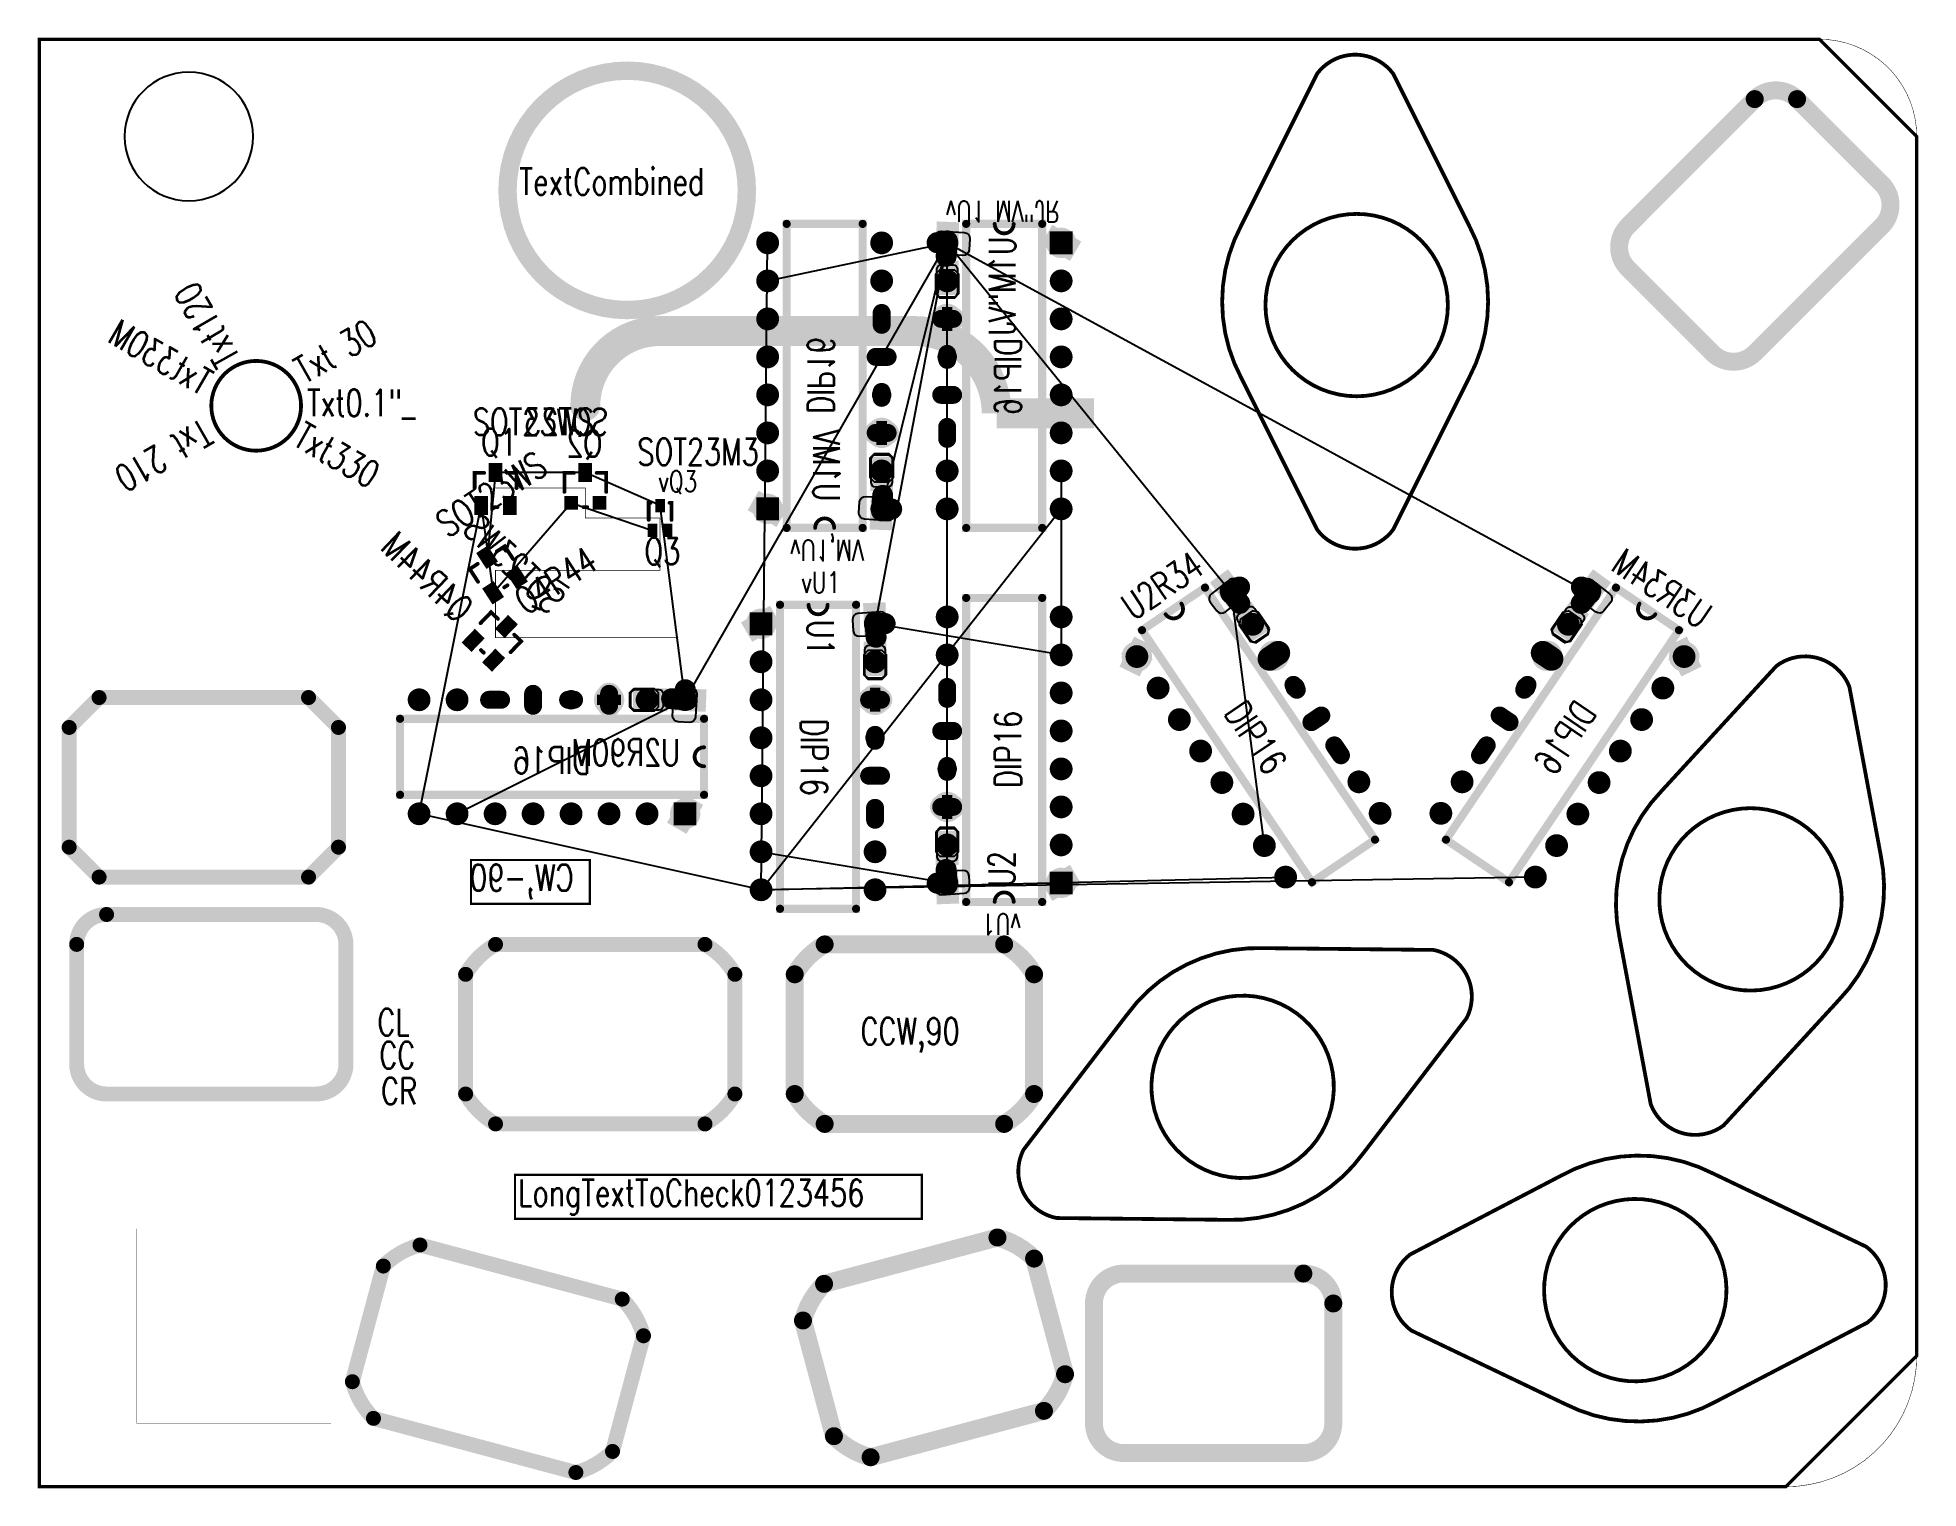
# Model space of a CAD drawing. Extents: x -17 to 109, y -46 to 51.
import ezdxf
from ezdxf.enums import TextEntityAlignment as Align

# ---------------------------------------------------------------- set-up
doc = ezdxf.new("R2010")
doc.units = 0
for name, pattern in [('KEEPOUT_10011000$0', [2, 1, 1]), ('POUR_00_-1_0_000000', [2, 1, 1]), ('POUR_00_-1_0_500000', [2, 1, 1]), ('SIG_0', [2, 1, 1]), ('SIG_1', [2, 1, 1])]:
    doc.linetypes.add(name, pattern=pattern)
for name, color, linetype in [('2D_LINE_01', 210, 'CONTINUOUS'), ('2D_LINE_06', 43, 'CONTINUOUS'), ('2D_LINE_21', 176, 'CONTINUOUS'), ('2D_LINE_23', 183, 'CONTINUOUS'), ('2D_LINE_25', 253, 'CONTINUOUS'), ('ATTRIBUTE_01', 5, 'CONTINUOUS'), ('ATTRIBUTE_02', 1, 'CONTINUOUS'), ('BOARD_OUTLINE_00', 254, 'CONTINUOUS'), ('COPPER_CUTOUT_06', 112, 'CONTINUOUS'), ('DRIL_NPLTE_THRU_01', 3, 'CONTINUOUS'), ('DRIL_NPLTE_THRU_02', 3, 'CONTINUOUS'), ('DRIL_PLTE_THRU_01', 3, 'CONTINUOUS'), ('DRIL_PLTE_THRU_02', 3, 'CONTINUOUS'), ('DRIL_SYMBOL', 254, 'CONTINUOUS'), ('KEEPOUT_01', 130, 'CONTINUOUS'), ('LINK_00', 254, 'CONTINUOUS'), ('PADS_BOT', 96, 'CONTINUOUS'), ('PADS_INNER', 106, 'CONTINUOUS'), ('PADS_TOP', 106, 'CONTINUOUS'), ('PADS_XR_21', 176, 'CONTINUOUS'), ('PADS_XR_22', 57, 'CONTINUOUS'), ('PADS_XR_23', 183, 'CONTINUOUS'), ('PADS_XR_25', 253, 'CONTINUOUS'), ('PADS_XR_28', 130, 'CONTINUOUS'), ('PART_BOT_2DLINE_00', 130, 'CONTINUOUS'), ('PART_BOT_2DLINE_01', 130, 'CONTINUOUS'), ('PART_NAME_01', 254, 'CONTINUOUS'), ('PART_NAME_02', 130, 'CONTINUOUS'), ('PART_TOP_2DLINE_00', 254, 'CONTINUOUS'), ('PART_TOP_2DLINE_01', 254, 'CONTINUOUS'), ('PART_TYPE_01', 96, 'CONTINUOUS'), ('PART_TYPE_02', 96, 'CONTINUOUS'), ('POUR_HEADER_01', 231, 'CONTINUOUS'), ('POUR_HEADER_02', 112, 'CONTINUOUS'), ('TEXT_01', 106, 'CONTINUOUS'), ('TEXT_02', 96, 'CONTINUOUS'), ('TEXT_25', 253, 'CONTINUOUS')]:
    doc.layers.add(name, color=color, linetype=linetype)
doc.styles.add('W0$2', font='simplex', dxfattribs={"width": 0.75})
doc.styles.add('W0$254', font='simplex', dxfattribs={"width": 0.75})

msp = doc.modelspace()

# ---------------------------------------------------------------- texts
at = {"layer": 'TEXT_01', "style": 'W0$254', "width": 0.75}
msp.add_text('LongTextToCheck0123456', height=1.778, dxfattribs=at).set_placement((15.5, -26.6), align=Align.MIDDLE_LEFT)
at = {"layer": 'TEXT_02', "style": 'W0$254', "text_generation_flag": 2, "width": 0.75}
msp.add_text('CW,-90', height=1.778, dxfattribs=at).set_placement((12.29, -5.54), align=Align.MIDDLE_RIGHT)
at = {"layer": 'TEXT_25', "style": 'W0$254', "width": 0.75}
for s, rotation, p in [('Txt120', 120, (-3.8, 28.8)), ('Txt 30', 30, (0.8, 28.2)), ('Txt 210', 210, (-5.2, 24.4)), ('Txt330', 330, (0.8, 24.2))]:
    msp.add_text(s, height=1.778, rotation=rotation, dxfattribs=at).set_placement(p, align=Align.MIDDLE_LEFT)
at = {"layer": 'TEXT_25', "style": 'W0$254', "text_generation_flag": 2, "width": 0.75}
msp.add_text('Txt330M', height=1.778, rotation=330, dxfattribs=at).set_placement((-5.2, 27.4), align=Align.MIDDLE_LEFT)
at = {"layer": 'TEXT_25', "style": 'W0$254', "width": 0.75}
for s, p in [('Txt0.1"_', (1.4, 26.2)), ('CL', (6.1, -15.2)), ('CCW,90', (38.4, -15.8))]:
    msp.add_text(s, height=1.778, dxfattribs=at).set_placement(p, align=Align.MIDDLE_LEFT)
msp.add_text('CC', height=1.778, dxfattribs=at).set_placement((7.43, -17.4), align=Align.MIDDLE_CENTER)
msp.add_text('CR', height=1.778, dxfattribs=at).set_placement((8.75, -19.8), align=Align.MIDDLE_RIGHT)

# ---------------------------------------------------------------- blocks, each defined once
blk = doc.blocks.new('SMOOTH_0$033')
at = {"const_width": 0.0165}
blk.add_lwpolyline([(-0.00825, 0, 1), (0.00825, 0, 1)], format="xyb", close=True, dxfattribs=at)
blk = doc.blocks.new('BOARD_22')
at = {"layer": 'BOARD_OUTLINE_00', "const_width": 0.033}
blk.add_lwpolyline([(0, 0), (119, 0, -0.414214), (125.5, -6.5), (125.5, -88, -0.414214), (116.75, -96.75), (0, -96.75)], format="xyb", close=True, dxfattribs=at)
at = {"layer": 'BOARD_OUTLINE_00'}
for p in [(0, 0), (119, 0)]:
    blk.add_blockref('SMOOTH_0$033', p, dxfattribs=at)
blk = doc.blocks.new('SMOOTH_2')
at = {"const_width": 1}
blk.add_lwpolyline([(-0.5, 0, 1), (0.5, 0, 1)], format="xyb", close=True, dxfattribs=at)
blk = doc.blocks.new('DRAWING_6')
at = {"layer": '2D_LINE_06', "const_width": 2}
blk.add_lwpolyline([(0, 0, -0.414214), (5, 5), (22, 5, -0.414214), (27.5, -0.5), (34, -0.5)], format="xyb", dxfattribs=at)
at = {"layer": '2D_LINE_06'}
for p in [(5, 5), (0, 0)]:
    blk.add_blockref('SMOOTH_2', p, dxfattribs=at)
blk = doc.blocks.new('SMOOTH_1')
at = {"const_width": 0.5}
blk.add_lwpolyline([(-0.25, 0, 1), (0.25, 0, 1)], format="xyb", close=True, dxfattribs=at)
blk = doc.blocks.new('DRAWING_7')
at = {"layer": '2D_LINE_06', "const_width": 1}
blk.add_lwpolyline([(0, 0, -0.414214), (2, 2), (16, 2, -0.414214), (18, 0), (18, -8, -0.414214), (16, -10), (2, -10, -0.414214), (0, -8)], format="xyb", close=True, dxfattribs=at)
at = {"layer": '2D_LINE_06'}
for p in [(2, 2), (0, 0)]:
    blk.add_blockref('SMOOTH_1', p, dxfattribs=at)
blk = doc.blocks.new('SMOOTH_1$2')
at = {"const_width": 0.6}
blk.add_lwpolyline([(-0.3, 0, 1), (0.3, 0, 1)], format="xyb", close=True, dxfattribs=at)
blk = doc.blocks.new('DRAWING_8')
at = {"layer": '2D_LINE_01', "const_width": 1.2}
blk.add_lwpolyline([(0, 0, 0.414214), (-2, 2), (-14, 2, 0.414214), (-16, 0), (-16, -8, 0.414214), (-14, -10), (-2, -10, 0.414214), (0, -8)], format="xyb", close=True, dxfattribs=at)
at = {"layer": '2D_LINE_01'}
for p in [(-2, 2), (0, 0)]:
    blk.add_blockref('SMOOTH_1$2', p, dxfattribs=at)
blk = doc.blocks.new('DRAWING_9')
at = {"layer": '2D_LINE_01', "const_width": 1}
blk.add_lwpolyline([(0, 0, -0.131652), (2, 2), (16, 2, -0.131652), (18, 0), (18, -8, -0.131652), (16, -10), (2, -10, -0.131652), (0, -8)], format="xyb", close=True, dxfattribs=at)
at = {"layer": '2D_LINE_01'}
for p in [(2, 2), (16, 2), (0, 0), (18, 0), (0, -8), (18, -8), (2, -10), (16, -10)]:
    blk.add_blockref('SMOOTH_1', p, dxfattribs=at)
blk = doc.blocks.new('DRAWING_10')
at = {"layer": '2D_LINE_01', "const_width": 1.2}
blk.add_lwpolyline([(0, 0, 0.131652), (-2, 2), (-14, 2, 0.131652), (-16, 0), (-16, -8, 0.131652), (-14, -10), (-2, -10, 0.131652), (0, -8)], format="xyb", close=True, dxfattribs=at)
at = {"layer": '2D_LINE_01'}
for p in [(-14, 2), (-2, 2), (-16, 0), (0, 0), (-16, -8), (0, -8), (-14, -10), (-2, -10)]:
    blk.add_blockref('SMOOTH_1$2', p, dxfattribs=at)
blk = doc.blocks.new('SMOOTH_0$254')
at = {"const_width": 0.127}
blk.add_lwpolyline([(-0.0635, 0, 1), (0.0635, 0, 1)], format="xyb", close=True, dxfattribs=at)
blk = doc.blocks.new('DRAWING_11')
at = {"layer": '2D_LINE_06', "const_width": 0.254}
for points in [[(-2.17, 10.25, 0.249792), (-11.3, 5.79), (-18.21, -3.23, 0.500217), (-15.98, -7.79), (-4.62, -7.91, 0.249792), (4.51, -3.45), (11.41, 5.57, 0.500217), (9.19, 10.13)], [(1.92, 3.65, 1), (-9.04, -1.69, 1)]]:
    blk.add_lwpolyline(points, format="xyb", close=True, dxfattribs=at)
at = {"layer": '2D_LINE_06'}
for p in [(-2.17, 10.25), (9.19, 10.13), (-11.3, 5.79), (11.41, 5.57), (-18.21, -3.23), (4.51, -3.45), (-15.98, -7.79), (-4.62, -7.91)]:
    blk.add_blockref('SMOOTH_0$254', p, dxfattribs=at)
blk = doc.blocks.new('DRAWING_12')
at = {"layer": '2D_LINE_01', "const_width": 1.2}
blk.add_lwpolyline([(0, 0, 0.131652), (-2.45, 1.41), (-14.04, -1.69, 0.131652), (-15.45, -4.14), (-13.38, -11.87, 0.131652), (-10.93, -13.28), (0.66, -10.18, 0.131652), (2.07, -7.73)], format="xyb", close=True, dxfattribs=at)
at = {"layer": '2D_LINE_01'}
for p in [(-2.45, 1.41), (0, 0), (-14.04, -1.69), (-15.45, -4.14), (2.07, -7.73), (0.66, -10.18), (-13.38, -11.87), (-10.93, -13.28)]:
    blk.add_blockref('SMOOTH_1$2', p, dxfattribs=at)
blk = doc.blocks.new('DRAWING_13')
at = {"layer": '2D_LINE_01', "const_width": 1}
blk.add_lwpolyline([(0, 0, -0.131652), (2.45, 1.41), (15.97, -2.21, -0.131652), (17.39, -4.66), (15.32, -12.39, -0.131652), (12.87, -13.8), (-0.66, -10.18, -0.131652), (-2.07, -7.73)], format="xyb", close=True, dxfattribs=at)
at = {"layer": '2D_LINE_01'}
for p in [(2.45, 1.41), (0, 0), (15.97, -2.21), (17.39, -4.66), (-2.07, -7.73), (-0.66, -10.18), (15.32, -12.39), (12.87, -13.8)]:
    blk.add_blockref('SMOOTH_1', p, dxfattribs=at)
blk = doc.blocks.new('DRAWING_14')
at = {"layer": '2D_LINE_01', "const_width": 0.254}
for points in [[(2.36, 10.2, 0.249792), (-7.8, 10.03), (-17.87, 4.77, 0.500217), (-17.78, -0.31), (-7.53, -5.21, 0.249792), (2.63, -5.03), (12.7, 0.22, 0.500217), (12.61, 5.3)], [(3.28, 2.5, 1), (-8.91, 2.28, 1)]]:
    blk.add_lwpolyline(points, format="xyb", close=True, dxfattribs=at)
at = {"layer": '2D_LINE_01'}
for p in [(-7.8, 10.03), (2.36, 10.2), (12.61, 5.3), (-17.87, 4.77), (12.7, 0.22), (-17.78, -0.31), (2.63, -5.03), (-7.53, -5.21)]:
    blk.add_blockref('SMOOTH_0$254', p, dxfattribs=at)
blk = doc.blocks.new('DRAWING_15')
at = {"layer": '2D_LINE_23', "const_width": 0.254}
for points in [[(-9.07, 5.24, 0.249792), (-11.87, -4.52), (-9.78, -15.69, 0.500217), (-4.9, -17.09), (2.78, -8.73, 0.249792), (5.58, 1.04), (3.5, 12.21, 0.500217), (-1.38, 13.61)], [(-1.43, 3.87, 1), (-4.79, -7.85, 1)]]:
    blk.add_lwpolyline(points, format="xyb", close=True, dxfattribs=at)
at = {"layer": '2D_LINE_23'}
for p in [(-1.38, 13.61), (3.5, 12.21), (-9.07, 5.24), (5.58, 1.04), (-11.87, -4.52), (2.78, -8.73), (-9.78, -15.69), (-4.9, -17.09)]:
    blk.add_blockref('SMOOTH_0$254', p, dxfattribs=at)
blk = doc.blocks.new('DRAWING_16')
at = {"layer": '2D_LINE_21', "const_width": 0.254}
for points in [[(-10.16, 2.54, 0.24979151), (-10.16, -7.62), (-5.08, -17.78, 0.50021707), (0, -17.78), (5.08, -7.62, 0.24979151), (5.08, 2.54), (0, 12.7, 0.50021707), (-5.08, 12.7)], [(-2.4384, 3.3274, 1), (-2.4384, -8.8646, 1)]]:
    blk.add_lwpolyline(points, format="xyb", close=True, dxfattribs=at)
at = {"layer": '2D_LINE_21'}
for p in [(-5.08, 12.7), (0, 12.7), (-10.16, 2.54), (5.08, 2.54), (-10.16, -7.62), (5.08, -7.62), (-5.08, -17.78), (0, -17.78)]:
    blk.add_blockref('SMOOTH_0$254', p, dxfattribs=at)
blk = doc.blocks.new('DRAWING_17')
at = {"layer": '2D_LINE_01', "const_width": 1.2}
blk.add_lwpolyline([(0, 0, 0.414214), (-2.83, 0), (-11.31, -8.49, 0.414214), (-11.31, -11.31), (-5.66, -16.97, 0.414214), (-2.83, -16.97), (5.66, -8.49, 0.414214), (5.66, -5.66)], format="xyb", close=True, dxfattribs=at)
at = {"layer": '2D_LINE_01'}
for p in [(-2.83, 0), (0, 0)]:
    blk.add_blockref('SMOOTH_1$2', p, dxfattribs=at)
blk = doc.blocks.new('DRAWING_18')
at = {"layer": '2D_LINE_25', "const_width": 0.254}
blk.add_lwpolyline([(-3, 0, 1), (3, 0, 1)], format="xyb", close=True, dxfattribs=at)
blk = doc.blocks.new('SMOOTH_0$15')
at = {"const_width": 0.075}
blk.add_lwpolyline([(-0.0375, 0, 1), (0.0375, 0, 1)], format="xyb", close=True, dxfattribs=at)
blk = doc.blocks.new('DRAWING_19')
at = {"layer": '2D_LINE_25', "const_width": 0.15}
blk.add_lwpolyline([(0, -0.2), (27.19, -0.2), (27.19, -3.15), (0, -3.15)], close=True, dxfattribs=at)
at = {"layer": '2D_LINE_25'}
for p in [(0, -0.2), (27.19, -0.2), (0, -3.15), (27.19, -3.15)]:
    blk.add_blockref('SMOOTH_0$15', p, dxfattribs=at)
blk = doc.blocks.new('DRAWING_20')
at = {"layer": '2D_LINE_06', "const_width": 1.23}
blk.add_lwpolyline([(-8, 0, 1), (8, 0, 1)], format="xyb", close=True, dxfattribs=at)
at = {"layer": 'TEXT_25', "style": 'W0$254', "width": 0.75}
blk.add_text('TextCombined', height=1.778, dxfattribs=at).set_placement((-7.2, 0.59), align=Align.MIDDLE_LEFT)
blk = doc.blocks.new('SMOOTH_0$05')
at = {"const_width": 0.025}
blk.add_lwpolyline([(-0.0125, 0, 1), (0.0125, 0, 1)], format="xyb", close=True, dxfattribs=at)
blk = doc.blocks.new('DRAWING_21')
at = {"layer": '2D_LINE_25', "const_width": 0.05}
blk.add_lwpolyline([(0.2, -0.1), (6.2, -0.1), (6.2, -2.1), (11.2, -2.1), (11.2, -5.6), (0.2, -5.6), (0.2, -10.1), (12.4, -10.1)], dxfattribs=at)
at = {"layer": '2D_LINE_25'}
for p in [(0.2, -0.1), (6.2, -0.1), (6.2, -2.1), (11.2, -2.1), (0.2, -5.6), (11.2, -5.6), (0.2, -10.1), (12.4, -10.1)]:
    blk.add_blockref('SMOOTH_0$05', p, dxfattribs=at)
blk = doc.blocks.new('DRAWING_25')
at = {"layer": '2D_LINE_25', "const_width": 0.15}
blk.add_lwpolyline([(0, 0), (7.95, 0), (7.95, -2.93), (0, -2.93)], close=True, dxfattribs=at)
at = {"layer": '2D_LINE_25'}
for p in [(0, 0), (7.95, 0), (0, -2.93), (7.95, -2.93)]:
    blk.add_blockref('SMOOTH_0$15', p, dxfattribs=at)
blk = doc.blocks.new('DRAWING_26')
at = {"layer": '2D_LINE_06', "const_width": 1}
blk.add_lwpolyline([(0, 0), (2, 2), (16, 2), (18, 0), (18, -8), (16, -10), (2, -10), (0, -8)], close=True, dxfattribs=at)
at = {"layer": '2D_LINE_06'}
for p in [(2, 2), (16, 2), (0, 0), (18, 0), (0, -8), (18, -8), (2, -10), (16, -10)]:
    blk.add_blockref('SMOOTH_1', p, dxfattribs=at)
blk = doc.blocks.new('SMOOTH_0$011')
at = {"const_width": 0.0055}
blk.add_lwpolyline([(-0.00275, 0, 1), (0.00275, 0, 1)], format="xyb", close=True, dxfattribs=at)
blk = doc.blocks.new('COPPER_CUTOUT_23')
at = {"layer": 'COPPER_CUTOUT_06', "const_width": 0.011}
blk.add_lwpolyline([(0, 0), (0, -13), (13, -13)], close=True, dxfattribs=at)
at = {"layer": 'COPPER_CUTOUT_06'}
for p in [(0, 0), (0, -13), (13, -13)]:
    blk.add_blockref('SMOOTH_0$011', p, dxfattribs=at)
blk = doc.blocks.new('POUR_HEADER_0')
at = {"layer": 'POUR_HEADER_01', "linetype": 'POUR_00_-1_0_000000', "const_width": 0.22}
blk.add_lwpolyline([(0, 0), (119, 0), (125.5, -6.5), (125.5, -88), (116.75, -96.75), (0, -96.75)], close=True, dxfattribs=at)
blk = doc.blocks.new('POUR_HEADER_1')
at = {"layer": 'POUR_HEADER_02', "linetype": 'POUR_00_-1_0_500000', "const_width": 0.21}
blk.add_lwpolyline([(0, 0), (119, 0), (125.5, -6.5), (125.5, -88), (116.75, -96.75), (0, -96.75)], close=True, dxfattribs=at)
blk = doc.blocks.new('KEEPOUT_24')
at = {"layer": 'KEEPOUT_01', "linetype": 'KEEPOUT_10011000$0'}
blk.add_lwpolyline([(-4.301162, 0, 1), (4.301162, 0, 1)], format="xyb", close=True, dxfattribs=at)
blk = doc.blocks.new('PART_BODY_TOP_1')
at = {"layer": 'PART_TOP_2DLINE_00', "const_width": 0.254}
for points in [[(-0.762, 1.016), (-1.397, 1.016), (-1.397, 0)], [(0.762, 1.016), (1.397, 1.016), (1.397, 0)], [(-0.127, -1.27), (0.127, -1.27)]]:
    blk.add_lwpolyline(points, dxfattribs=at)
at = {"layer": 'PART_TOP_2DLINE_00'}
for p in [(-1.397, 1.016), (-1.397, 0), (-0.762, 1.016), (0.762, 1.016), (1.397, 1.016), (1.397, 0), (-0.127, -1.27), (0.127, -1.27)]:
    blk.add_blockref('SMOOTH_0$254', p, dxfattribs=at)
blk = doc.blocks.new('DRIL_HOLE_0')
blk.add_lwpolyline([(0, 0, 1), (0, 0, 1)], format="xyb", close=True)
blk = doc.blocks.new('PAD_0')
blk.add_lwpolyline([(0, 0, 1), (0, 0, 1)], format="xyb", close=True)
blk = doc.blocks.new('PAD_1')
at = {"const_width": 0.914}
blk.add_lwpolyline([(-0.635, 0), (0.635, 0)], dxfattribs=at)
blk = doc.blocks.new('STK_TOP_42')
at = {"layer": 'DRIL_PLTE_THRU_01'}
blk.add_blockref('DRIL_HOLE_0', (0, 0), dxfattribs=at)
at = {"layer": 'DRIL_PLTE_THRU_02'}
blk.add_blockref('DRIL_HOLE_0', (0, 0), dxfattribs=at)
at = {"layer": 'PADS_BOT'}
blk.add_blockref('PAD_0', (0, 0), dxfattribs=at)
at = {"layer": 'PADS_INNER'}
blk.add_blockref('PAD_0', (0, 0), dxfattribs=at)
at = {"layer": 'PADS_TOP', "rotation": 90}
blk.add_blockref('PAD_1', (0, 0), dxfattribs=at)
at = {"layer": 'PADS_XR_21', "rotation": 90}
blk.add_blockref('PAD_1', (0, 0), dxfattribs=at)
at = {"layer": 'PADS_XR_23', "rotation": 90}
blk.add_blockref('PAD_1', (0, 0), dxfattribs=at)
blk = doc.blocks.new('SYM_TOP_2')
for name, p in [('STK_TOP_42', (0, 1.0414)), ('PART_BODY_TOP_1', (0, 0)), ('STK_TOP_42', (-0.9525, -1.1684)), ('STK_TOP_42', (0.9525, -1.1684))]:
    blk.add_blockref(name, p)
blk = doc.blocks.new('PART_TOP_0')
blk.add_blockref('SYM_TOP_2', (0, 0))
at = {"layer": 'PART_NAME_01', "style": 'W0$254', "width": 0.75}
blk.add_text('Q1', height=1.778, dxfattribs=at).set_placement((0.23, 3.07), align=Align.MIDDLE_CENTER)
at = {"layer": 'PART_TYPE_01', "style": 'W0$254', "width": 0.75}
blk.add_text('SOT23WS', height=1.778, dxfattribs=at).set_placement((-1.52, 5.31), align=Align.TOP_LEFT)
blk = doc.blocks.new('PART_BODY_BOT_2')
at = {"layer": 'PART_BOT_2DLINE_00', "const_width": 0.254}
for points in [[(-0.762, 1.016), (-1.397, 1.016), (-1.397, -0.254)], [(0.762, 1.016), (1.397, 1.016), (1.397, -0.254)], [(-0.127, -1.27), (0.127, -1.27)]]:
    blk.add_lwpolyline(points, dxfattribs=at)
at = {"layer": 'PART_BOT_2DLINE_00'}
for p in [(-1.397, 1.016), (-0.762, 1.016), (0.762, 1.016), (1.397, 1.016), (-1.397, -0.254), (-0.127, -1.27), (0.127, -1.27), (1.397, -0.254)]:
    blk.add_blockref('SMOOTH_0$254', p, dxfattribs=at)
blk = doc.blocks.new('PAD_2')
at = {"const_width": 0.9144}
blk.add_lwpolyline([(-0.4572, 0), (0.4572, 0)], dxfattribs=at)
blk = doc.blocks.new('STK_BOT_4')
at = {"layer": 'DRIL_PLTE_THRU_01'}
blk.add_blockref('DRIL_HOLE_0', (0, 0), dxfattribs=at)
at = {"layer": 'DRIL_PLTE_THRU_02'}
blk.add_blockref('DRIL_HOLE_0', (0, 0), dxfattribs=at)
at = {"layer": 'PADS_BOT'}
blk.add_blockref('PAD_2', (0, 0), dxfattribs=at)
at = {"layer": 'PADS_INNER'}
blk.add_blockref('PAD_0', (0, 0), dxfattribs=at)
at = {"layer": 'PADS_TOP'}
blk.add_blockref('PAD_0', (0, 0), dxfattribs=at)
blk = doc.blocks.new('STK_BOT_3')
at = {"layer": 'DRIL_PLTE_THRU_01'}
blk.add_blockref('DRIL_HOLE_0', (0, 0), dxfattribs=at)
at = {"layer": 'DRIL_PLTE_THRU_02'}
blk.add_blockref('DRIL_HOLE_0', (0, 0), dxfattribs=at)
at = {"layer": 'PADS_BOT', "rotation": 90}
blk.add_blockref('PAD_1', (0, 0), dxfattribs=at)
at = {"layer": 'PADS_INNER'}
blk.add_blockref('PAD_0', (0, 0), dxfattribs=at)
at = {"layer": 'PADS_TOP'}
blk.add_blockref('PAD_0', (0, 0), dxfattribs=at)
blk = doc.blocks.new('SYM_BOT_3')
for name, p in [('STK_BOT_3', (0, 1.0414)), ('PART_BODY_BOT_2', (0, 0)), ('STK_BOT_4', (-0.9525, -0.9906)), ('STK_BOT_4', (0.9525, -0.9906))]:
    blk.add_blockref(name, p)
blk = doc.blocks.new('PART_BOT_1')
blk.add_blockref('SYM_BOT_3', (0, 0))
at = {"layer": 'PART_NAME_02', "style": 'W0$254', "width": 0.75}
blk.add_text('Q2', height=1.778, dxfattribs=at).set_placement((0.07, 2.97), align=Align.MIDDLE_CENTER)
at = {"layer": 'PART_TYPE_02', "style": 'W0$254', "width": 0.75}
blk.add_text('SOT23', height=1.778, dxfattribs=at).set_placement((-1.52, 5.31), align=Align.TOP_LEFT)
blk = doc.blocks.new('PART_BODY_TOP_3')
at = {"layer": 'PART_TOP_2DLINE_00', "const_width": 0.254}
for points in [[(-0.635, 1.016), (-0.762, 1.016), (-0.762, -0.127)], [(0.635, 1.016), (0.762, 1.016), (0.762, -0.127)]]:
    blk.add_lwpolyline(points, dxfattribs=at)
at = {"layer": 'PART_TOP_2DLINE_00'}
for p in [(-0.762, 1.016), (-0.762, -0.127), (-0.635, 1.016), (0.635, 1.016), (0.762, 1.016), (0.762, -0.127)]:
    blk.add_blockref('SMOOTH_0$254', p, dxfattribs=at)
blk = doc.blocks.new('PAD_3')
at = {"const_width": 0.635}
blk.add_lwpolyline([(-0.4445, 0), (0.4445, 0)], dxfattribs=at)
blk = doc.blocks.new('STK_TOP_5')
at = {"layer": 'DRIL_PLTE_THRU_01'}
blk.add_blockref('DRIL_HOLE_0', (0, 0), dxfattribs=at)
at = {"layer": 'DRIL_PLTE_THRU_02'}
blk.add_blockref('DRIL_HOLE_0', (0, 0), dxfattribs=at)
at = {"layer": 'PADS_BOT'}
blk.add_blockref('PAD_0', (0, 0), dxfattribs=at)
at = {"layer": 'PADS_INNER'}
blk.add_blockref('PAD_0', (0, 0), dxfattribs=at)
at = {"layer": 'PADS_TOP', "rotation": 90}
blk.add_blockref('PAD_3', (0, 0), dxfattribs=at)
blk = doc.blocks.new('SYM_TOP_4')
for name, p in [('STK_TOP_5', (0, 0.8255)), ('PART_BODY_TOP_3', (0, 0)), ('STK_TOP_5', (-0.508, -0.8255)), ('STK_TOP_5', (0.508, -0.8255))]:
    blk.add_blockref(name, p)
blk = doc.blocks.new('PART_TOP_2')
blk.add_blockref('SYM_TOP_4', (0, 0))
at = {"layer": 'ATTRIBUTE_01', "style": 'W0$2', "width": 0.75}
blk.add_text('vQ3', height=1.4, dxfattribs=at).set_placement((1.17, 2.46), align=Align.MIDDLE_CENTER)
at = {"layer": 'PART_NAME_01', "style": 'W0$254', "width": 0.75}
blk.add_text('Q3', height=1.778, dxfattribs=at).set_placement((0.15, -2.22), align=Align.MIDDLE_CENTER)
at = {"layer": 'PART_TYPE_01', "style": 'W0$254', "width": 0.75}
blk.add_text('SOT23M3', height=1.778, dxfattribs=at).set_placement((-1.52, 5.31), align=Align.TOP_LEFT)
blk = doc.blocks.new('SMOOTH_0$543')
at = {"const_width": 0.2715}
blk.add_lwpolyline([(-0.13575, 0, 1), (0.13575, 0, 1)], format="xyb", close=True, dxfattribs=at)
blk = doc.blocks.new('PART_BODY_TOP_5')
at = {"layer": 'PART_TOP_2DLINE_00', "const_width": 0.543}
blk.add_lwpolyline([(-2.54, 10.16), (-2.54, -10.16), (2.54, -10.16), (2.54, 10.16)], close=True, dxfattribs=at)
at = {"layer": 'PART_TOP_2DLINE_01', "const_width": 0.254}
blk.add_lwpolyline([(0.635, 10.16), (0.635, 10.16, -1), (-0.635, 10.16), (-0.635, 10.16)], format="xyb", dxfattribs=at)
at = {"layer": 'PART_TOP_2DLINE_00'}
for p in [(-2.54, 10.16), (2.54, 10.16), (-2.54, -10.16), (2.54, -10.16)]:
    blk.add_blockref('SMOOTH_0$543', p, dxfattribs=at)
at = {"layer": 'PART_TOP_2DLINE_01'}
for p in [(-0.635, 10.16), (-0.635, 10.16), (0.635, 10.16), (0.635, 10.16)]:
    blk.add_blockref('SMOOTH_0$254', p, dxfattribs=at)
blk = doc.blocks.new('DRIL_SYMBOL_0$9')
at = {"layer": 'DRIL_SYMBOL', "const_width": 0.0508}
for points in [[(-0.254, 0), (0.254, 0)], [(0, -0.254), (0, 0.254)]]:
    blk.add_lwpolyline(points, dxfattribs=at)
blk = doc.blocks.new('DRIL_HOLE_0$9')
at = {"const_width": 0.45}
blk.add_lwpolyline([(-0.225, 0, 1), (0.225, 0, 1)], format="xyb", close=True, dxfattribs=at)
blk.add_blockref('DRIL_SYMBOL_0$9', (0, 0))
blk = doc.blocks.new('PAD_4')
at = {"const_width": 0.762}
blk.add_lwpolyline([(0, -0.381, 1), (0, 0.381, 1)], format="xyb", close=True, dxfattribs=at)
blk = doc.blocks.new('PAD_5')
at = {"const_width": 1.524}
blk.add_lwpolyline([(-0.762, 0), (0.762, 0)], dxfattribs=at)
blk = doc.blocks.new('PAD_6')
at = {"const_width": 1.016}
blk.add_lwpolyline([(0, -0.508, 1), (0, 0.508, 1)], format="xyb", close=True, dxfattribs=at)
blk = doc.blocks.new('PAD_7')
at = {"const_width": 1.5}
blk.add_lwpolyline([(-1.117, 0), (1.117, 0)], dxfattribs=at)
blk = doc.blocks.new('STK_TOP_46')
at = {"layer": 'DRIL_NPLTE_THRU_01'}
blk.add_blockref('DRIL_HOLE_0$9', (0, 0), dxfattribs=at)
at = {"layer": 'DRIL_NPLTE_THRU_02'}
blk.add_blockref('DRIL_HOLE_0$9', (0, 0), dxfattribs=at)
at = {"layer": 'PADS_BOT'}
blk.add_blockref('PAD_5', (0, 0), dxfattribs=at)
at = {"layer": 'PADS_INNER'}
blk.add_blockref('PAD_4', (0, 0), dxfattribs=at)
at = {"layer": 'PADS_TOP', "rotation": 30}
blk.add_blockref('PAD_7', (0, 0), dxfattribs=at)
at = {"layer": 'PADS_XR_25'}
blk.add_blockref('PAD_6', (0, 0), dxfattribs=at)
blk = doc.blocks.new('PAD_8')
at = {"const_width": 0.75}
blk.add_lwpolyline([(0, -0.375, 1), (0, 0.375, 1)], format="xyb", close=True, dxfattribs=at)
blk = doc.blocks.new('STK_TOP_43')
at = {"layer": 'DRIL_PLTE_THRU_01'}
blk.add_blockref('DRIL_HOLE_0$9', (0, 0), dxfattribs=at)
at = {"layer": 'DRIL_PLTE_THRU_02'}
blk.add_blockref('DRIL_HOLE_0$9', (0, 0), dxfattribs=at)
at = {"layer": 'PADS_BOT'}
blk.add_blockref('PAD_8', (0, 0), dxfattribs=at)
at = {"layer": 'PADS_INNER'}
blk.add_blockref('PAD_4', (0, 0), dxfattribs=at)
at = {"layer": 'PADS_TOP'}
blk.add_blockref('PAD_8', (0, 0), dxfattribs=at)
blk = doc.blocks.new('PAD_9')
at = {"const_width": 0.6985}
blk.add_lwpolyline([(0, -0.34925, 1), (0, 0.34925, 1)], format="xyb", close=True, dxfattribs=at)
blk = doc.blocks.new('STK_TOP_29')
at = {"layer": 'DRIL_PLTE_THRU_01'}
blk.add_blockref('DRIL_HOLE_0$9', (0, 0), dxfattribs=at)
at = {"layer": 'DRIL_PLTE_THRU_02'}
blk.add_blockref('DRIL_HOLE_0$9', (0, 0), dxfattribs=at)
at = {"layer": 'PADS_BOT'}
blk.add_blockref('PAD_4', (0, 0), dxfattribs=at)
at = {"layer": 'PADS_INNER'}
blk.add_blockref('PAD_4', (0, 0), dxfattribs=at)
at = {"layer": 'PADS_TOP'}
blk.add_blockref('PAD_8', (0, 0), dxfattribs=at)
at = {"layer": 'PADS_XR_21'}
blk.add_blockref('PAD_9', (0, 0), dxfattribs=at)
at = {"layer": 'PADS_XR_28'}
blk.add_blockref('PAD_9', (0, 0), dxfattribs=at)
blk = doc.blocks.new('DRIL_SLOT_0002300035000000000')
at = {"const_width": 0.3}
blk.add_lwpolyline([(-0.15, -0.15), (0.15, -0.15, 1), (0.15, 0.15), (-0.15, 0.15, 1)], format="xyb", close=True, dxfattribs=at)
blk = doc.blocks.new('PAD_10')
at = {"const_width": 0.6}
blk.add_lwpolyline([(0, -0.3, 1), (0, 0.3, 1)], format="xyb", close=True, dxfattribs=at)
blk = doc.blocks.new('PAD_11')
at = {"const_width": 0.6}
blk.add_lwpolyline([(-0.4, -0.3), (0.4, -0.3, 1), (0.4, 0.3), (-0.4, 0.3, 1)], format="xyb", close=True, dxfattribs=at)
blk = doc.blocks.new('STK_TOP_51')
at = {"layer": 'DRIL_PLTE_THRU_01'}
blk.add_blockref('DRIL_SLOT_0002300035000000000', (0, 0), dxfattribs=at)
at = {"layer": 'DRIL_PLTE_THRU_02'}
blk.add_blockref('DRIL_SLOT_0002300035000000000', (0, 0), dxfattribs=at)
at = {"layer": 'PADS_BOT', "rotation": 90}
blk.add_blockref('PAD_11', (0, 0), dxfattribs=at)
at = {"layer": 'PADS_INNER'}
blk.add_blockref('PAD_10', (0, 0), dxfattribs=at)
at = {"layer": 'PADS_TOP', "rotation": 90}
blk.add_blockref('PAD_11', (0, 0), dxfattribs=at)
at = {"layer": 'PADS_XR_21', "rotation": 90}
blk.add_blockref('PAD_11', (0, 0), dxfattribs=at)
at = {"layer": 'PADS_XR_28', "rotation": 90}
blk.add_blockref('PAD_11', (0, 0), dxfattribs=at)
blk = doc.blocks.new('DRIL_SLOT_0002300035000000900')
at = {"const_width": 0.3}
blk.add_lwpolyline([(0.15, -0.15), (0.15, 0.15, 1), (-0.15, 0.15), (-0.15, -0.15, 1)], format="xyb", close=True, dxfattribs=at)
blk = doc.blocks.new('STK_TOP_52')
at = {"layer": 'DRIL_PLTE_THRU_01'}
blk.add_blockref('DRIL_SLOT_0002300035000000900', (0, 0), dxfattribs=at)
at = {"layer": 'DRIL_PLTE_THRU_02'}
blk.add_blockref('DRIL_SLOT_0002300035000000900', (0, 0), dxfattribs=at)
at = {"layer": 'PADS_BOT'}
blk.add_blockref('PAD_11', (0, 0), dxfattribs=at)
at = {"layer": 'PADS_INNER'}
blk.add_blockref('PAD_10', (0, 0), dxfattribs=at)
at = {"layer": 'PADS_TOP'}
blk.add_blockref('PAD_11', (0, 0), dxfattribs=at)
at = {"layer": 'PADS_XR_21'}
blk.add_blockref('PAD_11', (0, 0), dxfattribs=at)
at = {"layer": 'PADS_XR_28'}
blk.add_blockref('PAD_11', (0, 0), dxfattribs=at)
blk = doc.blocks.new('DRIL_SLOT_0002300043000000900')
at = {"const_width": 0.3}
blk.add_lwpolyline([(0.15, -0.25), (0.15, 0.25, 1), (-0.15, 0.25), (-0.15, -0.25, 1)], format="xyb", close=True, dxfattribs=at)
blk = doc.blocks.new('PAD_12')
at = {"const_width": 0.65}
blk.add_lwpolyline([(0, -0.325, 1), (0, 0.325, 1)], format="xyb", close=True, dxfattribs=at)
blk = doc.blocks.new('PAD_13')
at = {"const_width": 0.6}
blk.add_lwpolyline([(-0.2, -0.3), (0.2, -0.3, 1), (0.2, 0.3), (-0.2, 0.3, 1)], format="xyb", close=True, dxfattribs=at)
blk = doc.blocks.new('STK_TOP_53')
at = {"layer": 'DRIL_PLTE_THRU_01'}
blk.add_blockref('DRIL_SLOT_0002300043000000900', (0, 0), dxfattribs=at)
at = {"layer": 'DRIL_PLTE_THRU_02'}
blk.add_blockref('DRIL_SLOT_0002300043000000900', (0, 0), dxfattribs=at)
at = {"layer": 'PADS_BOT', "rotation": 90}
blk.add_blockref('PAD_13', (0, 0), dxfattribs=at)
at = {"layer": 'PADS_INNER'}
blk.add_blockref('PAD_12', (0, 0), dxfattribs=at)
at = {"layer": 'PADS_TOP', "rotation": 90}
blk.add_blockref('PAD_13', (0, 0), dxfattribs=at)
at = {"layer": 'PADS_XR_21', "rotation": 90}
blk.add_blockref('PAD_13', (0, 0), dxfattribs=at)
at = {"layer": 'PADS_XR_28', "rotation": 90}
blk.add_blockref('PAD_13', (0, 0), dxfattribs=at)
blk = doc.blocks.new('DRIL_SLOT_0002700057000000000')
at = {"const_width": 0.35}
blk.add_lwpolyline([(-0.378, -0.175), (0.378, -0.175, 1), (0.378, 0.175), (-0.378, 0.175, 1)], format="xyb", close=True, dxfattribs=at)
blk = doc.blocks.new('PAD_14')
at = {"const_width": 0.9}
blk.add_lwpolyline([(0, -0.45, 1), (0, 0.45, 1)], format="xyb", close=True, dxfattribs=at)
blk = doc.blocks.new('PAD_15')
at = {"const_width": 0.8}
blk.add_lwpolyline([(-0.35, -0.4), (0.35, -0.4, 1), (0.35, 0.4), (-0.35, 0.4, 1)], format="xyb", close=True, dxfattribs=at)
blk = doc.blocks.new('STK_TOP_49')
at = {"layer": 'DRIL_PLTE_THRU_01'}
blk.add_blockref('DRIL_SLOT_0002700057000000000', (0, 0), dxfattribs=at)
at = {"layer": 'DRIL_PLTE_THRU_02'}
blk.add_blockref('DRIL_SLOT_0002700057000000000', (0, 0), dxfattribs=at)
at = {"layer": 'PADS_BOT'}
blk.add_blockref('PAD_15', (0, 0), dxfattribs=at)
at = {"layer": 'PADS_INNER'}
blk.add_blockref('PAD_14', (0, 0), dxfattribs=at)
at = {"layer": 'PADS_TOP'}
blk.add_blockref('PAD_11', (0, 0), dxfattribs=at)
at = {"layer": 'PADS_XR_25'}
blk.add_blockref('PAD_6', (0, 0), dxfattribs=at)
blk = doc.blocks.new('PAD_16')
blk.add_lwpolyline([(-0.8763, -0.762), (0.4699, -0.762), (0.7493, -0.4826), (0.7493, 0.4826), (0.4699, 0.762), (-0.8763, 0.762), (-1.1557, 0.4826), (-1.1557, -0.4826)], close=True)
blk = doc.blocks.new('PAD_17')
blk.add_lwpolyline([(-0.7747, -0.6985), (0.7747, -0.6985, 0.41421356), (1.0795, -0.3937), (1.0795, 0.3937, 0.41421356), (0.7747, 0.6985), (-0.7747, 0.6985, 0.41421356), (-1.0795, 0.3937), (-1.0795, -0.3937, 0.41421356)], format="xyb", close=True)
blk = doc.blocks.new('PAD_18')
at = {"const_width": 1.524}
blk.add_lwpolyline([(-0.9398, 0), (1.3462, 0)], dxfattribs=at)
blk = doc.blocks.new('STK_TOP_44')
at = {"layer": 'DRIL_PLTE_THRU_01'}
blk.add_blockref('DRIL_HOLE_0$9', (0, 0), dxfattribs=at)
at = {"layer": 'DRIL_PLTE_THRU_02'}
blk.add_blockref('DRIL_HOLE_0$9', (0, 0), dxfattribs=at)
at = {"layer": 'PADS_BOT', "rotation": 90}
blk.add_blockref('PAD_16', (0, 0), dxfattribs=at)
at = {"layer": 'PADS_INNER'}
blk.add_blockref('PAD_4', (0, 0), dxfattribs=at)
at = {"layer": 'PADS_TOP', "rotation": 90}
blk.add_blockref('PAD_18', (0, 0), dxfattribs=at)
at = {"layer": 'PADS_XR_23', "rotation": 90}
blk.add_blockref('PAD_17', (0, 0), dxfattribs=at)
blk = doc.blocks.new('DRIL_SLOT_0003800048000000922')
at = {"const_width": 0.494}
blk.add_lwpolyline([(0.25, -0.11), (0.24, 0.13, 1), (-0.25, 0.11), (-0.24, -0.13, 1)], format="xyb", close=True, dxfattribs=at)
blk = doc.blocks.new('PAD_19')
blk.add_lwpolyline([(-1.098, -0.7665), (0.432, -0.7665, 0.41421356), (0.832, -0.3665), (0.832, 0.3665, 0.41421356), (0.432, 0.7665), (-1.098, 0.7665, 0.41421356), (-1.498, 0.3665), (-1.498, -0.3665, 0.41421356)], format="xyb", close=True)
blk = doc.blocks.new('PAD_20')
at = {"const_width": 0.7}
blk.add_lwpolyline([(-0.9044, -0.35), (0.1356, -0.35, 1), (0.1356, 0.35), (-0.9044, 0.35, 1)], format="xyb", close=True, dxfattribs=at)
blk = doc.blocks.new('PAD_21')
at = {"const_width": 0.7055}
blk.add_lwpolyline([(-0.045, -0.35275), (0.667, -0.35275, 1), (0.667, 0.35275), (-0.045, 0.35275, 1)], format="xyb", close=True, dxfattribs=at)
blk = doc.blocks.new('PAD_22')
at = {"const_width": 1.5}
blk.add_lwpolyline([(-0.7165, 0), (1.4065, 0)], dxfattribs=at)
blk = doc.blocks.new('STK_TOP_45')
at = {"layer": 'DRIL_PLTE_THRU_01'}
blk.add_blockref('DRIL_SLOT_0003800048000000922', (0, 0), dxfattribs=at)
at = {"layer": 'DRIL_PLTE_THRU_02'}
blk.add_blockref('DRIL_SLOT_0003800048000000922', (0, 0), dxfattribs=at)
at = {"layer": 'PADS_BOT', "rotation": 3.678}
blk.add_blockref('PAD_19', (0, 0), dxfattribs=at)
at = {"layer": 'PADS_INNER'}
blk.add_blockref('PAD_8', (0, 0), dxfattribs=at)
at = {"layer": 'PADS_TOP', "rotation": 92.2}
blk.add_blockref('PAD_22', (0, 0), dxfattribs=at)
at = {"layer": 'PADS_XR_22', "rotation": 94.4}
blk.add_blockref('PAD_20', (0, 0), dxfattribs=at)
at = {"layer": 'PADS_XR_23', "rotation": 1.1}
blk.add_blockref('PAD_21', (0, 0), dxfattribs=at)
blk = doc.blocks.new('SYM_TOP_6')
for name, p in [('STK_TOP_46', (-3.81, 8.89)), ('PART_BODY_TOP_5', (0, 0)), ('STK_TOP_45', (3.81, 8.89)), ('STK_TOP_44', (3.81, 6.35)), ('STK_TOP_43', (-3.81, 6.35)), ('STK_TOP_29', (-3.81, 3.81)), ('STK_TOP_49', (3.81, 3.81)), ('STK_TOP_29', (-3.81, 1.27)), ('STK_TOP_53', (3.81, 1.27)), ('STK_TOP_29', (-3.81, -1.27)), ('STK_TOP_52', (3.81, -1.27)), ('STK_TOP_29', (-3.81, -3.81)), ('STK_TOP_51', (3.81, -3.81)), ('STK_TOP_29', (-3.81, -6.35)), ('STK_TOP_29', (3.81, -6.35)), ('STK_TOP_29', (-3.81, -8.89)), ('STK_TOP_29', (3.81, -8.89))]:
    blk.add_blockref(name, p)
blk = doc.blocks.new('PART_TOP_3')
blk.add_blockref('SYM_TOP_6', (0, 0))
at = {"layer": 'ATTRIBUTE_01', "style": 'W0$2', "width": 0.75}
blk.add_text('vU1', height=1.4, dxfattribs=at).set_placement((0.167, 11.66), align=Align.MIDDLE_CENTER)
at = {"layer": 'PART_NAME_01', "style": 'W0$254', "width": 0.75}
blk.add_text('U1', height=1.778, rotation=270, dxfattribs=at).set_placement((0.167, 7.96), align=Align.MIDDLE_CENTER)
at = {"layer": 'PART_TYPE_01', "style": 'W0$254', "width": 0.75}
blk.add_text('DIP16', height=1.778, rotation=270, dxfattribs=at).set_placement((0.635, 2.54), align=Align.TOP_LEFT)
blk = doc.blocks.new('PART_BODY_BOT_5')
at = {"layer": 'PART_BOT_2DLINE_00', "const_width": 0.543}
blk.add_lwpolyline([(-2.54, 10.16), (-2.54, -10.16), (2.54, -10.16), (2.54, 10.16)], close=True, dxfattribs=at)
at = {"layer": 'PART_BOT_2DLINE_01', "const_width": 0.254}
blk.add_lwpolyline([(0.635, 10.16), (0.635, 10.16, -1), (-0.635, 10.16), (-0.635, 10.16)], format="xyb", dxfattribs=at)
at = {"layer": 'PART_BOT_2DLINE_00'}
for p in [(-2.54, 10.16), (2.54, 10.16), (-2.54, -10.16), (2.54, -10.16)]:
    blk.add_blockref('SMOOTH_0$543', p, dxfattribs=at)
at = {"layer": 'PART_BOT_2DLINE_01'}
for p in [(-0.635, 10.16), (-0.635, 10.16), (0.635, 10.16), (0.635, 10.16)]:
    blk.add_blockref('SMOOTH_0$254', p, dxfattribs=at)
blk = doc.blocks.new('STK_BOT_46')
at = {"layer": 'DRIL_NPLTE_THRU_01'}
blk.add_blockref('DRIL_HOLE_0$9', (0, 0), dxfattribs=at)
at = {"layer": 'DRIL_NPLTE_THRU_02'}
blk.add_blockref('DRIL_HOLE_0$9', (0, 0), dxfattribs=at)
at = {"layer": 'PADS_BOT', "rotation": 30}
blk.add_blockref('PAD_7', (0, 0), dxfattribs=at)
at = {"layer": 'PADS_INNER'}
blk.add_blockref('PAD_4', (0, 0), dxfattribs=at)
at = {"layer": 'PADS_TOP'}
blk.add_blockref('PAD_5', (0, 0), dxfattribs=at)
at = {"layer": 'PADS_XR_25'}
blk.add_blockref('PAD_6', (0, 0), dxfattribs=at)
blk = doc.blocks.new('STK_BOT_43')
at = {"layer": 'DRIL_PLTE_THRU_01'}
blk.add_blockref('DRIL_HOLE_0$9', (0, 0), dxfattribs=at)
at = {"layer": 'DRIL_PLTE_THRU_02'}
blk.add_blockref('DRIL_HOLE_0$9', (0, 0), dxfattribs=at)
at = {"layer": 'PADS_BOT'}
blk.add_blockref('PAD_8', (0, 0), dxfattribs=at)
at = {"layer": 'PADS_INNER'}
blk.add_blockref('PAD_4', (0, 0), dxfattribs=at)
at = {"layer": 'PADS_TOP'}
blk.add_blockref('PAD_8', (0, 0), dxfattribs=at)
blk = doc.blocks.new('STK_BOT_29')
at = {"layer": 'DRIL_PLTE_THRU_01'}
blk.add_blockref('DRIL_HOLE_0$9', (0, 0), dxfattribs=at)
at = {"layer": 'DRIL_PLTE_THRU_02'}
blk.add_blockref('DRIL_HOLE_0$9', (0, 0), dxfattribs=at)
at = {"layer": 'PADS_BOT'}
blk.add_blockref('PAD_8', (0, 0), dxfattribs=at)
at = {"layer": 'PADS_INNER'}
blk.add_blockref('PAD_4', (0, 0), dxfattribs=at)
at = {"layer": 'PADS_TOP'}
blk.add_blockref('PAD_4', (0, 0), dxfattribs=at)
at = {"layer": 'PADS_XR_21'}
blk.add_blockref('PAD_9', (0, 0), dxfattribs=at)
at = {"layer": 'PADS_XR_28'}
blk.add_blockref('PAD_9', (0, 0), dxfattribs=at)
blk = doc.blocks.new('STK_BOT_51')
at = {"layer": 'DRIL_PLTE_THRU_01'}
blk.add_blockref('DRIL_SLOT_0002300035000000000', (0, 0), dxfattribs=at)
at = {"layer": 'DRIL_PLTE_THRU_02'}
blk.add_blockref('DRIL_SLOT_0002300035000000000', (0, 0), dxfattribs=at)
at = {"layer": 'PADS_BOT', "rotation": 90}
blk.add_blockref('PAD_11', (0, 0), dxfattribs=at)
at = {"layer": 'PADS_INNER'}
blk.add_blockref('PAD_10', (0, 0), dxfattribs=at)
at = {"layer": 'PADS_TOP', "rotation": 90}
blk.add_blockref('PAD_11', (0, 0), dxfattribs=at)
at = {"layer": 'PADS_XR_21', "rotation": 90}
blk.add_blockref('PAD_11', (0, 0), dxfattribs=at)
at = {"layer": 'PADS_XR_28', "rotation": 90}
blk.add_blockref('PAD_11', (0, 0), dxfattribs=at)
blk = doc.blocks.new('STK_BOT_52')
at = {"layer": 'DRIL_PLTE_THRU_01'}
blk.add_blockref('DRIL_SLOT_0002300035000000900', (0, 0), dxfattribs=at)
at = {"layer": 'DRIL_PLTE_THRU_02'}
blk.add_blockref('DRIL_SLOT_0002300035000000900', (0, 0), dxfattribs=at)
at = {"layer": 'PADS_BOT'}
blk.add_blockref('PAD_11', (0, 0), dxfattribs=at)
at = {"layer": 'PADS_INNER'}
blk.add_blockref('PAD_10', (0, 0), dxfattribs=at)
at = {"layer": 'PADS_TOP'}
blk.add_blockref('PAD_11', (0, 0), dxfattribs=at)
at = {"layer": 'PADS_XR_21'}
blk.add_blockref('PAD_11', (0, 0), dxfattribs=at)
at = {"layer": 'PADS_XR_28'}
blk.add_blockref('PAD_11', (0, 0), dxfattribs=at)
blk = doc.blocks.new('STK_BOT_53')
at = {"layer": 'DRIL_PLTE_THRU_01'}
blk.add_blockref('DRIL_SLOT_0002300043000000900', (0, 0), dxfattribs=at)
at = {"layer": 'DRIL_PLTE_THRU_02'}
blk.add_blockref('DRIL_SLOT_0002300043000000900', (0, 0), dxfattribs=at)
at = {"layer": 'PADS_BOT', "rotation": 90}
blk.add_blockref('PAD_13', (0, 0), dxfattribs=at)
at = {"layer": 'PADS_INNER'}
blk.add_blockref('PAD_12', (0, 0), dxfattribs=at)
at = {"layer": 'PADS_TOP', "rotation": 90}
blk.add_blockref('PAD_13', (0, 0), dxfattribs=at)
at = {"layer": 'PADS_XR_21', "rotation": 90}
blk.add_blockref('PAD_13', (0, 0), dxfattribs=at)
at = {"layer": 'PADS_XR_28', "rotation": 90}
blk.add_blockref('PAD_13', (0, 0), dxfattribs=at)
blk = doc.blocks.new('STK_BOT_49')
at = {"layer": 'DRIL_PLTE_THRU_01'}
blk.add_blockref('DRIL_SLOT_0002700057000000000', (0, 0), dxfattribs=at)
at = {"layer": 'DRIL_PLTE_THRU_02'}
blk.add_blockref('DRIL_SLOT_0002700057000000000', (0, 0), dxfattribs=at)
at = {"layer": 'PADS_BOT'}
blk.add_blockref('PAD_11', (0, 0), dxfattribs=at)
at = {"layer": 'PADS_INNER'}
blk.add_blockref('PAD_14', (0, 0), dxfattribs=at)
at = {"layer": 'PADS_TOP'}
blk.add_blockref('PAD_15', (0, 0), dxfattribs=at)
at = {"layer": 'PADS_XR_25'}
blk.add_blockref('PAD_6', (0, 0), dxfattribs=at)
blk = doc.blocks.new('STK_BOT_44')
at = {"layer": 'DRIL_PLTE_THRU_01'}
blk.add_blockref('DRIL_HOLE_0$9', (0, 0), dxfattribs=at)
at = {"layer": 'DRIL_PLTE_THRU_02'}
blk.add_blockref('DRIL_HOLE_0$9', (0, 0), dxfattribs=at)
at = {"layer": 'PADS_BOT', "rotation": 90}
blk.add_blockref('PAD_18', (0, 0), dxfattribs=at)
at = {"layer": 'PADS_INNER'}
blk.add_blockref('PAD_4', (0, 0), dxfattribs=at)
at = {"layer": 'PADS_TOP', "rotation": 90}
blk.add_blockref('PAD_16', (0, 0), dxfattribs=at)
at = {"layer": 'PADS_XR_23', "rotation": 90}
blk.add_blockref('PAD_17', (0, 0), dxfattribs=at)
blk = doc.blocks.new('STK_BOT_45')
at = {"layer": 'DRIL_PLTE_THRU_01'}
blk.add_blockref('DRIL_SLOT_0003800048000000922', (0, 0), dxfattribs=at)
at = {"layer": 'DRIL_PLTE_THRU_02'}
blk.add_blockref('DRIL_SLOT_0003800048000000922', (0, 0), dxfattribs=at)
at = {"layer": 'PADS_BOT', "rotation": 92.2}
blk.add_blockref('PAD_22', (0, 0), dxfattribs=at)
at = {"layer": 'PADS_INNER'}
blk.add_blockref('PAD_8', (0, 0), dxfattribs=at)
at = {"layer": 'PADS_TOP', "rotation": 3.678}
blk.add_blockref('PAD_19', (0, 0), dxfattribs=at)
at = {"layer": 'PADS_XR_22', "rotation": 94.4}
blk.add_blockref('PAD_20', (0, 0), dxfattribs=at)
at = {"layer": 'PADS_XR_23', "rotation": 1.1}
blk.add_blockref('PAD_21', (0, 0), dxfattribs=at)
blk = doc.blocks.new('SYM_BOT_6')
for name, p in [('STK_BOT_46', (-3.81, 8.89)), ('PART_BODY_BOT_5', (0, 0)), ('STK_BOT_45', (3.81, 8.89)), ('STK_BOT_44', (3.81, 6.35)), ('STK_BOT_43', (-3.81, 6.35)), ('STK_BOT_29', (-3.81, 3.81)), ('STK_BOT_49', (3.81, 3.81)), ('STK_BOT_29', (-3.81, 1.27)), ('STK_BOT_53', (3.81, 1.27)), ('STK_BOT_29', (-3.81, -1.27)), ('STK_BOT_52', (3.81, -1.27)), ('STK_BOT_29', (-3.81, -3.81)), ('STK_BOT_51', (3.81, -3.81)), ('STK_BOT_29', (-3.81, -6.35)), ('STK_BOT_29', (3.81, -6.35)), ('STK_BOT_29', (-3.81, -8.89)), ('STK_BOT_29', (3.81, -8.89))]:
    blk.add_blockref(name, p)
blk = doc.blocks.new('PART_BOT_4')
blk.add_blockref('SYM_BOT_6', (0, 0))
at = {"layer": 'PART_NAME_02', "style": 'W0$254', "width": 0.75}
blk.add_text('U2R90M', height=1.778, rotation=270, dxfattribs=at).set_placement((0.29, 4.92), align=Align.MIDDLE_CENTER)
at = {"layer": 'PART_TYPE_02', "style": 'W0$254', "width": 0.75}
blk.add_text('DIP16', height=1.778, rotation=270, dxfattribs=at).set_placement((0.64, 2.54), align=Align.TOP_LEFT)
blk = doc.blocks.new('PART_BOT_5')
blk.add_blockref('SYM_BOT_6', (0, 0))
at = {"layer": 'PART_NAME_02', "style": 'W0$254', "width": 0.75}
blk.add_text('U3R34M', height=1.778, dxfattribs=at).set_placement((-0.03, 11.83), align=Align.MIDDLE_CENTER)
at = {"layer": 'PART_TYPE_02', "style": 'W0$254', "width": 0.75}
blk.add_text('DIP16', height=1.778, rotation=270, dxfattribs=at).set_placement((0.64, 2.54), align=Align.TOP_LEFT)
blk = doc.blocks.new('PART_TOP_6')
blk.add_blockref('SYM_TOP_6', (0, 0))
at = {"layer": 'PART_NAME_01', "style": 'W0$254', "width": 0.75}
blk.add_text('U2R34', height=1.778, dxfattribs=at).set_placement((0.25, 11.88), align=Align.MIDDLE_CENTER)
at = {"layer": 'PART_TYPE_01', "style": 'W0$254', "width": 0.75}
blk.add_text('DIP16', height=1.778, rotation=270, dxfattribs=at).set_placement((0.64, 2.54), align=Align.TOP_LEFT)
blk = doc.blocks.new('PART_TOP_7')
blk.add_blockref('SYM_TOP_2', (0, 0))
at = {"layer": 'PART_NAME_01', "style": 'W0$254', "width": 0.75}
blk.add_text('Q4R44', height=1.778, dxfattribs=at).set_placement((3.01, -2.76), align=Align.MIDDLE_CENTER)
at = {"layer": 'PART_TYPE_01', "style": 'W0$254', "width": 0.75}
blk.add_text('SOT23WS', height=1.778, dxfattribs=at).set_placement((-1.52, 5.31), align=Align.TOP_LEFT)
blk = doc.blocks.new('PART_BODY_BOT_1')
at = {"layer": 'PART_BOT_2DLINE_00', "const_width": 0.254}
for points in [[(-0.762, 1.016), (-1.397, 1.016), (-1.397, 0)], [(0.762, 1.016), (1.397, 1.016), (1.397, 0)], [(-0.127, -1.27), (0.127, -1.27)]]:
    blk.add_lwpolyline(points, dxfattribs=at)
at = {"layer": 'PART_BOT_2DLINE_00'}
for p in [(-1.397, 1.016), (-1.397, 0), (-0.762, 1.016), (0.762, 1.016), (1.397, 1.016), (1.397, 0), (-0.127, -1.27), (0.127, -1.27)]:
    blk.add_blockref('SMOOTH_0$254', p, dxfattribs=at)
blk = doc.blocks.new('STK_BOT_42')
at = {"layer": 'DRIL_PLTE_THRU_01'}
blk.add_blockref('DRIL_HOLE_0', (0, 0), dxfattribs=at)
at = {"layer": 'DRIL_PLTE_THRU_02'}
blk.add_blockref('DRIL_HOLE_0', (0, 0), dxfattribs=at)
at = {"layer": 'PADS_BOT', "rotation": 90}
blk.add_blockref('PAD_1', (0, 0), dxfattribs=at)
at = {"layer": 'PADS_INNER'}
blk.add_blockref('PAD_0', (0, 0), dxfattribs=at)
at = {"layer": 'PADS_TOP'}
blk.add_blockref('PAD_0', (0, 0), dxfattribs=at)
at = {"layer": 'PADS_XR_21', "rotation": 90}
blk.add_blockref('PAD_1', (0, 0), dxfattribs=at)
at = {"layer": 'PADS_XR_23', "rotation": 90}
blk.add_blockref('PAD_1', (0, 0), dxfattribs=at)
blk = doc.blocks.new('SYM_BOT_2')
for name, p in [('STK_BOT_42', (0, 1.0414)), ('PART_BODY_BOT_1', (0, 0)), ('STK_BOT_42', (-0.9525, -1.1684)), ('STK_BOT_42', (0.9525, -1.1684))]:
    blk.add_blockref(name, p)
blk = doc.blocks.new('PART_BOT_8')
blk.add_blockref('SYM_BOT_2', (0, 0))
at = {"layer": 'PART_NAME_02', "style": 'W0$254', "width": 0.75}
blk.add_text('Q4R44M', height=1.778, dxfattribs=at).set_placement((6.11, -0.25), align=Align.MIDDLE_CENTER)
at = {"layer": 'PART_TYPE_02', "style": 'W0$254', "width": 0.75}
blk.add_text('SOT23WS', height=1.778, dxfattribs=at).set_placement((-1.52, 5.31), align=Align.TOP_LEFT)
blk = doc.blocks.new('PART_TOP_9')
blk.add_blockref('SYM_TOP_6', (0, 0))
at = {"layer": 'ATTRIBUTE_01', "style": 'W0$2', "width": 0.75}
blk.add_text('vU1', height=1.4, dxfattribs=at).set_placement((0.167, 11.66), align=Align.MIDDLE_CENTER)
at = {"layer": 'PART_NAME_01', "style": 'W0$254', "width": 0.75}
blk.add_text('U2', height=1.778, rotation=270, dxfattribs=at).set_placement((0.167, 7.96), align=Align.MIDDLE_CENTER)
at = {"layer": 'PART_TYPE_01', "style": 'W0$254', "width": 0.75}
blk.add_text('DIP16', height=1.778, rotation=270, dxfattribs=at).set_placement((0.635, 2.54), align=Align.TOP_LEFT)
blk = doc.blocks.new('PART_BOT_10')
blk.add_blockref('SYM_BOT_6', (0, 0))
at = {"layer": 'ATTRIBUTE_02', "style": 'W0$2', "width": 0.75}
blk.add_text('vU1,MV', height=1.4, dxfattribs=at).set_placement((0.167, 11.66), align=Align.MIDDLE_CENTER)
at = {"layer": 'PART_NAME_02', "style": 'W0$254', "width": 0.75}
blk.add_text('U1MV', height=1.778, rotation=270, dxfattribs=at).set_placement((0.127, 6), align=Align.MIDDLE_CENTER)
at = {"layer": 'PART_TYPE_02', "style": 'W0$254', "width": 0.75}
blk.add_text('DIP16', height=1.778, rotation=270, dxfattribs=at).set_placement((0.635, 2.54), align=Align.TOP_LEFT)
blk = doc.blocks.new('PART_BOT_11')
blk.add_blockref('SYM_BOT_6', (0, 0))
at = {"layer": 'ATTRIBUTE_02', "style": 'W0$2', "width": 0.75}
blk.add_text('vU1 MV"JR', height=1.4, rotation=180, dxfattribs=at).set_placement((0.1, 11), align=Align.MIDDLE_CENTER)
at = {"layer": 'PART_NAME_02', "style": 'W0$254', "width": 0.75}
blk.add_text('U1M"VJ', height=1.778, rotation=270, dxfattribs=at).set_placement((0.127, 6), align=Align.MIDDLE_CENTER)
at = {"layer": 'PART_TYPE_02', "style": 'W0$254', "width": 0.75}
blk.add_text('DIP16', height=1.778, rotation=270, dxfattribs=at).set_placement((0.635, 2.54), align=Align.TOP_LEFT)

# ---------------------------------------------------------------- linework, layer by layer
at = {"layer": 'LINK_00', "linetype": 'SIG_1'}
for p, q in [((26.67, 6.35), (44.19, 36.89)), ((32.19, 34.35), (44.19, 36.89)), ((44.19, 36.89), (39.37, 11.43)), ((44.19, 36.89), (39.81, 19.11)), ((44.19, 36.89), (87.13, 13.5)), ((44.19, 36.89), (63.19, 13.5)), ((44.19, -5.89), (44.19, 36.89)), ((14, 21.54), (13.43, 15.87)), ((20, 21.54), (14, 21.54)), ((25, 19.33), (20, 21.54)), ((51.81, 21.65), (51.81, 9.35)), ((26.67, 6.35), (25, 19.33)), ((65.39, -3.39), (63.19, 13.5)), ((51.81, 9.35), (39.37, 11.43)), ((26.67, 6.35), (11.43, -1.27)), ((31.75, -3.81), (44.19, -5.89))]:
    msp.add_line(p, q, dxfattribs=at)
at = {"layer": 'LINK_00', "linetype": 'SIG_0'}
for p, q in [((31.75, -6.35), (32.19, 36.89)), ((8.89, -1.27), (13.05, 19.33)), ((13.05, 19.33), (13.84, 13.5)), ((13.84, 13.5), (19.05, 19.51)), ((19.05, 19.51), (24.49, 17.67)), ((31.75, -6.35), (51.81, 19.11)), ((51.81, 19.11), (51.81, 11.89)), ((31.75, -6.35), (8.89, -1.27)), ((83.51, -5.5), (31.75, -6.35)), ((31.75, -6.35), (66.81, -5.5))]:
    msp.add_line(p, q, dxfattribs=at)

# ---------------------------------------------------------------- block references
at = {"linetype": 'SIG_0'}
msp.add_blockref('POUR_HEADER_0', (-16.5, 50.5), dxfattribs=at)
at = {"linetype": 'SIG_1'}
msp.add_blockref('POUR_HEADER_1', (-16.5, 50.5), dxfattribs=at)
for name, p in [('BOARD_22', (-16.5, 50.5)), ('DRAWING_16', (74, 35.5)), ('KEEPOUT_24', (-6.5, 44)), ('DRAWING_20', (22.8, 40.4)), ('DRAWING_17', (101, 46.5)), ('DRAWING_6', (20, 26)), ('DRAWING_18', (-2, 26)), ('PART_TOP_0', (14, 20.5)), ('PART_TOP_2', (25, 18.5)), ('DRAWING_21', (13.8, 20.6)), ('PART_TOP_3', (35.56, 2.54)), ('DRAWING_15', (101, -5)), ('DRAWING_26', (-14.5, 4.5)), ('DRAWING_25', (12.36, -4.36)), ('DRAWING_7', (-14, -10)), ('DRAWING_9', (12, -12)), ('DRAWING_10', (50, -12)), ('DRAWING_11', (67.5, -20.5)), ('DRAWING_14', (93, -35.5)), ('DRAWING_19', (15.3, -25.2)), ('COPPER_CUTOUT_23', (-10, -29)), ('DRAWING_13', (6.5, -31.5)), ('DRAWING_12', (50, -31)), ('DRAWING_8', (70, -34))]:
    msp.add_blockref(name, p)
at = {"xscale": -1}
for name, p in [('PART_BOT_11', (48, 28)), ('PART_BOT_1', (20, 20.5))]:
    msp.add_blockref(name, p, dxfattribs=at)
for name, p, rotation in [('PART_BOT_10', (36, 28), -180), ('PART_BOT_8', (14, 10.5), -44), ('PART_BOT_5', (85.32, 4), -34), ('PART_BOT_4', (17.78, 2.54), -90)]:
    msp.add_blockref(name, p, dxfattribs=dict(at, rotation=rotation))
for name, p, rotation in [('PART_TOP_7', (14, 15), 33), ('PART_TOP_6', (65, 4), 34), ('PART_TOP_9', (48, 3), 180)]:
    msp.add_blockref(name, p, dxfattribs=dict(rotation=rotation))

msp.set_redraw_order([(e.dxf.handle, doc.entitydb.next_handle()) for e in msp.query("TEXT MTEXT ATTDEF DIMENSION ARC_DIMENSION")])  # texts and dimensions are drawn at this point

doc.saveas('drawing.dxf')
